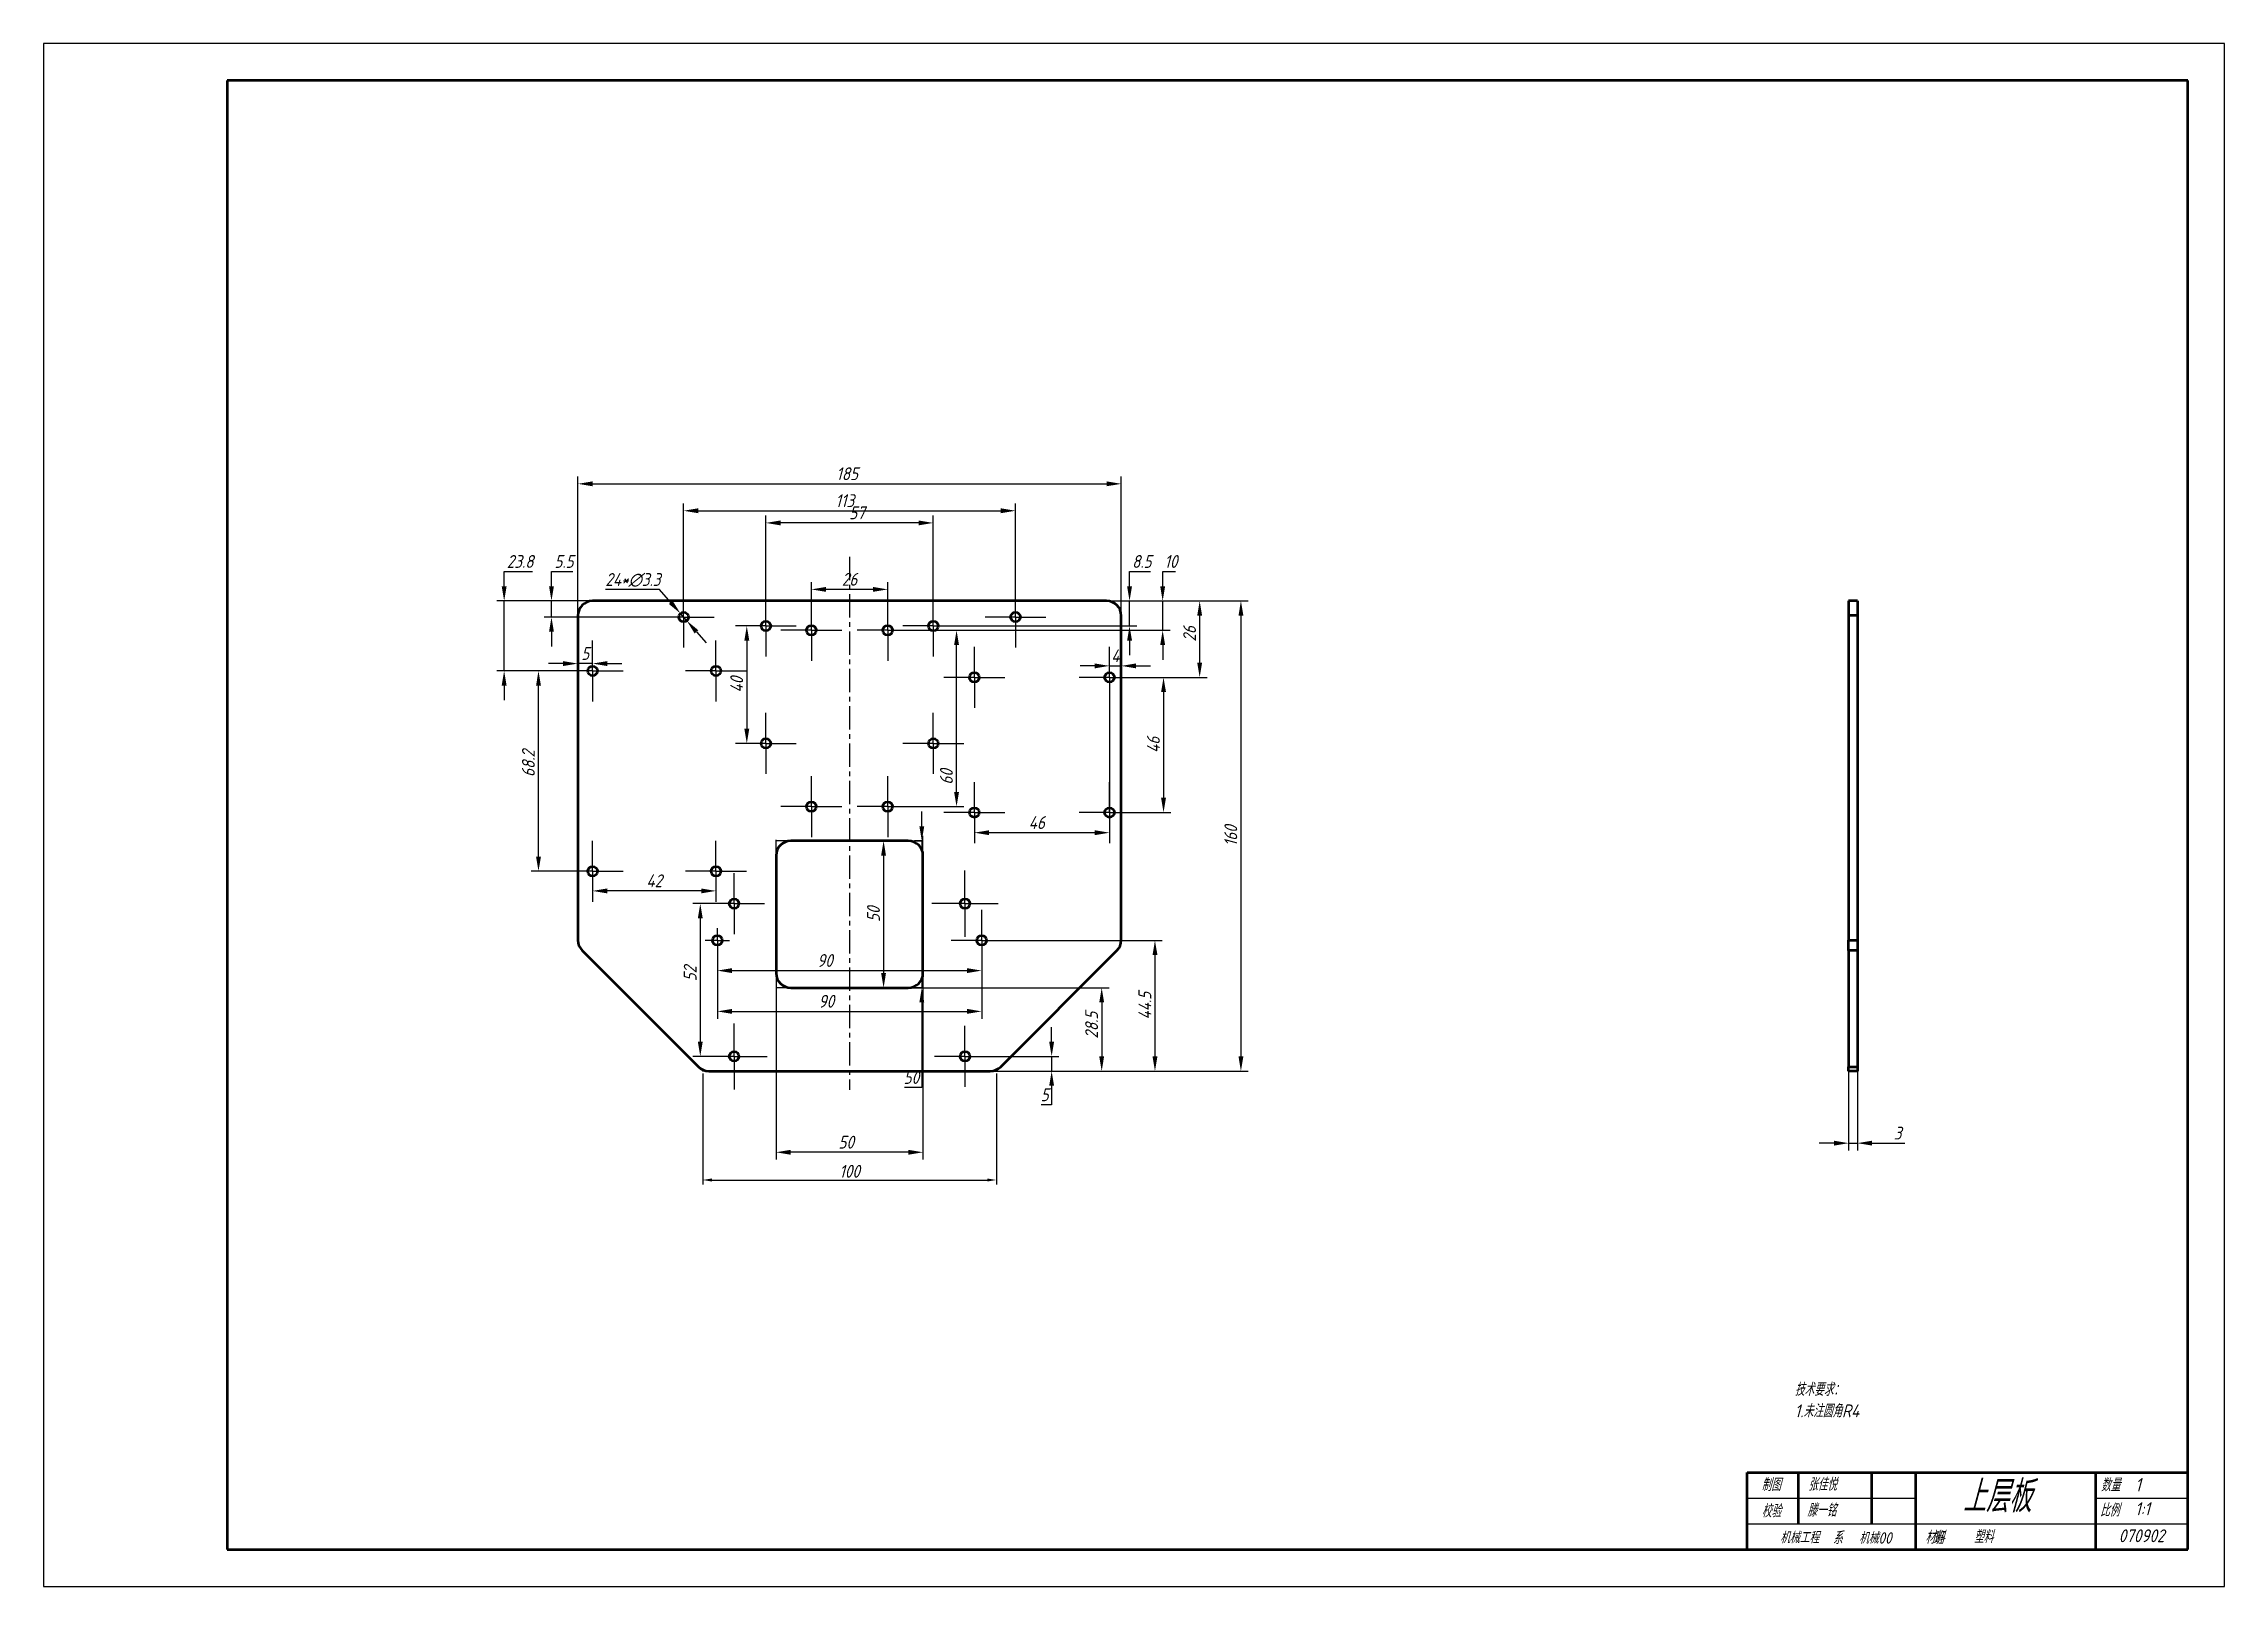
# Model space of a CAD drawing. Header units: millimetres. Extents: x 1 to 595, y 0 to 420.
import ezdxf
from ezdxf.enums import TextEntityAlignment as Align

# ---------------------------------------------------------------- set-up
doc = ezdxf.new("R2010")
doc.units = ezdxf.units.MM
doc.linetypes.add('CENTER', pattern=[10.16, 6.35, -1.27, 1.27, -1.27])
doc.layers.add('图框', color=7, linetype='Continuous')
doc.layers.add('细实线层', color=7, linetype='Continuous')
for name, color, linetype, lineweight in [('尺寸标注', 7, 'Continuous', 25), ('文字标注', 7, 'Continuous', 25), ('点画线', 1, 'CENTER', 25), ('粗实线', 7, 'Continuous', 50), ('粗实线层', 7, 'Continuous', 50), ('细实线', 3, 'Continuous', 25)]:
    doc.layers.add(name, color=color, linetype=linetype, lineweight=lineweight)
doc.styles.get("Standard").update_dxf_attribs({"font": 'arial.ttf'})
doc.styles.add('国标汉字3.5', font='gbeitc.shx', dxfattribs={"height": 3.5, "bigfont": 'gbcbig.shx'})
doc.dimstyles.new('ISO-25', dxfattribs={"dimtxt": 2.5, "dimasz": 2.5, "dimexe": 1.25, "dimexo": 0.625, "dimtad": 1, "dimlfac": 0.25, "dimtxsty": 'Standard', "dimcen": 2.5, "dimadec": 0, "dimazin": 0, "dimtfac": 1, "dimtmove": 0, "dimatfit": 3, "dimfxl": 1, "dimarcsym": 0})
doc.dimstyles.new('国标尺寸', dxfattribs={"dimscale": 0, "dimtxt": 3.5, "dimasz": 4, "dimexe": 2, "dimexo": 0, "dimgap": 1, "dimtad": 1, "dimtoh": 1, "dimlfac": 1.25, "dimdsep": 46, "dimtxsty": '国标汉字3.5', "dimcen": 3.5, "dimaunit": 1, "dimadec": 0, "dimazin": 1, "dimtfac": 1, "dimtmove": 0, "dimatfit": 1, "dimfxl": 1, "dimarcsym": 2})

msp = doc.modelspace()

# ---------------------------------------------------------------- texts
at = {"layer": '尺寸标注', "insert": (477.7475, 55.5095), "char_height": 3.5, "attachment_point": 1, "style": '国标汉字3.5'}
msp.add_mtext_dynamic_manual_height_columns('技术要求：\\P1.未注圆角R4', width=59.381468, gutter_width=17.5, heights=[0], dxfattribs=at)
at = {"layer": '尺寸标注', "insert": (526.5558, 15.4346), "char_height": 3.5, "attachment_point": 1, "style": '国标汉字3.5'}
msp.add_mtext('塑料', dxfattribs=at)
at = {"layer": '尺寸标注', "insert": (565.99, 15.6661), "char_height": 3.5, "width": 10.755183, "attachment_point": 1, "style": '国标汉字3.5'}
msp.add_mtext('070902', dxfattribs=at)
at = {"layer": '文字标注', "style": '国标汉字3.5'}
msp.add_text('制图', height=3.5, dxfattribs=at).set_placement((471.297, 26.0726), align=Align.CENTER)
for s, p in [('数量', (561.1232, 25.9942)), ('比例', (560.8762, 19.1471)), ('系             班', (488.132, 11.6001)), ('材料', (513.2885, 11.7557))]:
    msp.add_text(s, height=3.5, dxfattribs=at).set_placement(p)
msp.add_text('校验', height=3.5, dxfattribs=at).set_placement((471.3653, 20.8785), align=Align.MIDDLE)
at = {"layer": '文字标注', "attachment_point": 1, "style": '国标汉字3.5'}
for s, width, gutter_width, insert, char_height in [('张佳悦', 25.163898, 34.5315, (481.4029, 29.6464), 3.45315), ('上层板', 102.620159, 86.3697, (523.4834, 28.9637), 8.63697), ('1', 26.228607, 36.8756, (570.4494, 29.6321), 3.6876), ('1:1', 24.823868, 35.7122, (570.4494, 23.0602), 3.57122), ('机械工程', 45.830709, 31.1553, (473.7733, 15.0056), 3.11553), ('机械00', 34.259985, 30.9395, (495.2601, 14.8643), 3.09395)]:
    msp.add_mtext_dynamic_manual_height_columns(s, width=width, gutter_width=gutter_width, heights=[0], dxfattribs=dict(at, insert=insert, char_height=char_height))
at = {"layer": '文字标注', "insert": (481.1479, 22.6341), "char_height": 3.5, "attachment_point": 1, "style": '国标汉字3.5'}
msp.add_mtext('滕一铭', dxfattribs=at)

# ---------------------------------------------------------------- blocks, each defined once
blk = doc.blocks.new('*D163')
at = {"layer": 'Defpoints', "color": 0, "transparency": 16777216}
for p in [(139.11, 268.42), (150.3, 268.42), (175.1, 264.02)]:
    blk.add_point(p, dxfattribs=at)
at = {"layer": '尺寸标注', "color": 0, "lineweight": -2, "transparency": 16777216}
for p, q in [((139.11, 272.42), (139.11, 276.42)), ((139.11, 276.42), (144.92, 276.42)), ((150.3, 268.42), (137.11, 268.42)), ((139.11, 264.02), (139.11, 268.42)), ((175.1, 264.02), (137.11, 264.02)), ((139.11, 260.02), (139.11, 256.02))]:
    blk.add_line(p, q, dxfattribs=at)
at = {"layer": '尺寸标注', "color": 0, "transparency": 16777216}
for points in [[(138.44, 272.42), (139.77, 272.42), (139.11, 268.42)], [(138.44, 260.02), (139.77, 260.02), (139.11, 264.02)]]:
    blk.add_solid(points, dxfattribs=at)
at = {"layer": '尺寸标注', "color": 0, "lineweight": 25, "transparency": 16777216, "insert": (142.51, 280.92), "char_height": 3.5, "attachment_point": 2, "style": '国标汉字3.5'}
blk.add_mtext('5.5', dxfattribs=at)
blk = doc.blocks.new('*D164')
at = {"layer": 'Defpoints', "color": 0, "transparency": 16777216}
for p in [(126.22, 268.42), (150.3, 268.42), (150.3, 249.38)]:
    blk.add_point(p, dxfattribs=at)
at = {"layer": '尺寸标注', "color": 0, "lineweight": -2, "transparency": 16777216}
for p, q in [((126.22, 272.42), (126.22, 276.42)), ((126.22, 276.42), (133.93, 276.42)), ((150.3, 268.42), (124.22, 268.42)), ((126.22, 249.38), (126.22, 268.42)), ((150.3, 249.38), (124.22, 249.38)), ((126.22, 245.38), (126.22, 241.38))]:
    blk.add_line(p, q, dxfattribs=at)
at = {"layer": '尺寸标注', "color": 0, "transparency": 16777216}
for points in [[(125.55, 272.42), (126.89, 272.42), (126.22, 268.42)], [(125.55, 245.38), (126.89, 245.38), (126.22, 249.38)]]:
    blk.add_solid(points, dxfattribs=at)
at = {"layer": '尺寸标注', "color": 0, "lineweight": 25, "transparency": 16777216, "insert": (130.57, 280.92), "char_height": 3.5, "attachment_point": 2, "style": '国标汉字3.5'}
blk.add_mtext('23.8', dxfattribs=at)
blk = doc.blocks.new('*D165')
at = {"layer": 'Defpoints', "color": 0, "transparency": 16777216}
for p in [(135.57, 249.38), (150.3, 249.38), (150.3, 194.82)]:
    blk.add_point(p, dxfattribs=at)
at = {"layer": '尺寸标注', "color": 0, "lineweight": -2, "transparency": 16777216}
for p, q in [((150.3, 249.38), (133.57, 249.38)), ((135.57, 198.82), (135.57, 245.38)), ((150.3, 194.82), (133.57, 194.82))]:
    blk.add_line(p, q, dxfattribs=at)
at = {"layer": '尺寸标注', "color": 0, "transparency": 16777216}
for points in [[(134.91, 245.38), (136.24, 245.38), (135.57, 249.38)], [(134.91, 198.82), (136.24, 198.82), (135.57, 194.82)]]:
    blk.add_solid(points, dxfattribs=at)
at = {"layer": '尺寸标注', "color": 0, "lineweight": 25, "transparency": 16777216, "insert": (131.07, 224.15), "char_height": 3.5, "attachment_point": 2, "rotation": 90, "style": '国标汉字3.5'}
blk.add_mtext('68.2', dxfattribs=at)
blk = doc.blocks.new('*D166')
at = {"layer": 'Defpoints', "color": 0, "transparency": 16777216}
for p in [(150.3, 194.82), (183.9, 194.82), (150.3, 189.48)]:
    blk.add_point(p, dxfattribs=at)
at = {"layer": '尺寸标注', "color": 0, "lineweight": -2, "transparency": 16777216}
for p, q in [((150.3, 194.82), (150.3, 187.48)), ((183.9, 194.82), (183.9, 187.48)), ((179.9, 189.48), (154.3, 189.48))]:
    blk.add_line(p, q, dxfattribs=at)
at = {"layer": '尺寸标注', "color": 0, "transparency": 16777216}
for points in [[(154.3, 190.14), (154.3, 188.81), (150.3, 189.48)], [(179.9, 190.14), (179.9, 188.81), (183.9, 189.48)]]:
    blk.add_solid(points, dxfattribs=at)
at = {"layer": '尺寸标注', "color": 0, "lineweight": 25, "transparency": 16777216, "insert": (167.1, 193.98), "char_height": 3.5, "attachment_point": 2, "style": '国标汉字3.5'}
blk.add_mtext('42', dxfattribs=at)
blk = doc.blocks.new('*D167')
at = {"layer": 'Defpoints', "color": 0, "transparency": 16777216}
for p in [(290.3, 268.42), (296.57, 268.42), (243.1, 261.62)]:
    blk.add_point(p, dxfattribs=at)
at = {"layer": '尺寸标注', "color": 0, "lineweight": -2, "transparency": 16777216}
for p, q in [((296.57, 272.42), (296.57, 276.42)), ((296.57, 276.42), (302.24, 276.42)), ((290.3, 268.42), (298.57, 268.42)), ((296.57, 261.62), (296.57, 268.42)), ((243.1, 261.62), (298.57, 261.62)), ((296.57, 257.62), (296.57, 253.62))]:
    blk.add_line(p, q, dxfattribs=at)
at = {"layer": '尺寸标注', "color": 0, "transparency": 16777216}
for points in [[(295.9, 272.42), (297.24, 272.42), (296.57, 268.42)], [(295.9, 257.62), (297.24, 257.62), (296.57, 261.62)]]:
    blk.add_solid(points, dxfattribs=at)
at = {"layer": '尺寸标注', "color": 0, "lineweight": 25, "transparency": 16777216, "insert": (299.9, 280.92), "char_height": 3.5, "attachment_point": 2, "style": '国标汉字3.5'}
blk.add_mtext('8.5', dxfattribs=at)
blk = doc.blocks.new('*D168')
at = {"layer": 'Defpoints', "color": 0, "transparency": 16777216}
for p in [(265.5, 292.97), (175.1, 264.02), (265.5, 264.02)]:
    blk.add_point(p, dxfattribs=at)
at = {"layer": '尺寸标注', "color": 0, "lineweight": -2, "transparency": 16777216}
for p, q in [((175.1, 264.02), (175.1, 294.97)), ((179.1, 292.97), (261.5, 292.97)), ((265.5, 264.02), (265.5, 294.97))]:
    blk.add_line(p, q, dxfattribs=at)
at = {"layer": '尺寸标注', "color": 0, "transparency": 16777216}
for points in [[(179.1, 293.64), (179.1, 292.3), (175.1, 292.97)], [(261.5, 293.64), (261.5, 292.3), (265.5, 292.97)]]:
    blk.add_solid(points, dxfattribs=at)
at = {"layer": '尺寸标注', "color": 0, "lineweight": 25, "transparency": 16777216, "insert": (219, 297.47), "char_height": 3.5, "attachment_point": 2, "style": '国标汉字3.5'}
blk.add_mtext('113', dxfattribs=at)
blk = doc.blocks.new('*D169')
at = {"layer": 'Defpoints', "color": 0, "transparency": 16777216}
for p in [(197.5, 289.66), (197.5, 261.62), (243.1, 261.62)]:
    blk.add_point(p, dxfattribs=at)
at = {"layer": '尺寸标注', "color": 0, "lineweight": -2, "transparency": 16777216}
for p, q in [((197.5, 261.62), (197.5, 291.66)), ((243.1, 261.62), (243.1, 291.66)), ((239.1, 289.66), (201.5, 289.66))]:
    blk.add_line(p, q, dxfattribs=at)
at = {"layer": '尺寸标注', "color": 0, "transparency": 16777216}
for points in [[(201.5, 290.33), (201.5, 289), (197.5, 289.66)], [(239.1, 290.33), (239.1, 289), (243.1, 289.66)]]:
    blk.add_solid(points, dxfattribs=at)
at = {"layer": '尺寸标注', "color": 0, "lineweight": 25, "transparency": 16777216, "insert": (222.32, 294.16), "char_height": 3.5, "attachment_point": 2, "style": '国标汉字3.5'}
blk.add_mtext('57', dxfattribs=at)
blk = doc.blocks.new('*D170')
at = {"layer": 'Defpoints', "color": 0, "transparency": 16777216}
for p in [(209.9, 271.57), (209.9, 260.42), (230.7, 260.42)]:
    blk.add_point(p, dxfattribs=at)
at = {"layer": '尺寸标注', "color": 0, "lineweight": -2, "transparency": 16777216}
for p, q in [((209.9, 260.42), (209.9, 273.57)), ((230.7, 260.42), (230.7, 273.57)), ((226.7, 271.57), (213.9, 271.57))]:
    blk.add_line(p, q, dxfattribs=at)
at = {"layer": '尺寸标注', "color": 0, "transparency": 16777216}
for points in [[(213.9, 272.23), (213.9, 270.9), (209.9, 271.57)], [(226.7, 272.23), (226.7, 270.9), (230.7, 271.57)]]:
    blk.add_solid(points, dxfattribs=at)
at = {"layer": '尺寸标注', "color": 0, "lineweight": 25, "transparency": 16777216, "insert": (220.3, 276.07), "char_height": 3.5, "attachment_point": 2, "style": '国标汉字3.5'}
blk.add_mtext('26', dxfattribs=at)
blk = doc.blocks.new('*D171')
at = {"layer": 'Defpoints', "color": 0, "transparency": 16777216}
for p in [(290.3, 268.42), (305.59, 268.42), (230.7, 260.42)]:
    blk.add_point(p, dxfattribs=at)
at = {"layer": '尺寸标注', "color": 0, "lineweight": -2, "transparency": 16777216}
for p, q in [((305.59, 272.42), (305.59, 276.42)), ((305.59, 276.42), (309.07, 276.42)), ((290.3, 268.42), (307.59, 268.42)), ((305.59, 260.42), (305.59, 268.42)), ((230.7, 260.42), (307.59, 260.42)), ((305.59, 256.42), (305.59, 252.42))]:
    blk.add_line(p, q, dxfattribs=at)
at = {"layer": '尺寸标注', "color": 0, "transparency": 16777216}
for points in [[(304.92, 272.42), (306.25, 272.42), (305.59, 268.42)], [(304.92, 256.42), (306.25, 256.42), (305.59, 260.42)]]:
    blk.add_solid(points, dxfattribs=at)
at = {"layer": '尺寸标注', "color": 0, "lineweight": 25, "transparency": 16777216, "insert": (307.83, 280.92), "char_height": 3.5, "attachment_point": 2, "style": '国标汉字3.5'}
blk.add_mtext('10', dxfattribs=at)
blk = doc.blocks.new('*D172')
at = {"layer": 'Defpoints', "color": 0, "transparency": 16777216}
for p in [(197.5, 261.62), (192.31, 229.62), (197.5, 229.62)]:
    blk.add_point(p, dxfattribs=at)
at = {"layer": '尺寸标注', "color": 0, "lineweight": -2, "transparency": 16777216}
for p, q in [((197.5, 261.62), (190.31, 261.62)), ((192.31, 257.62), (192.31, 233.62)), ((197.5, 229.62), (190.31, 229.62))]:
    blk.add_line(p, q, dxfattribs=at)
at = {"layer": '尺寸标注', "color": 0, "transparency": 16777216}
for points in [[(191.64, 257.62), (192.98, 257.62), (192.31, 261.62)], [(191.64, 233.62), (192.98, 233.62), (192.31, 229.62)]]:
    blk.add_solid(points, dxfattribs=at)
at = {"layer": '尺寸标注', "color": 0, "lineweight": 25, "transparency": 16777216, "insert": (187.81, 245.62), "char_height": 3.5, "attachment_point": 2, "rotation": 90, "style": '国标汉字3.5'}
blk.add_mtext('40', dxfattribs=at)
blk = doc.blocks.new('*D173')
at = {"layer": 'Defpoints', "color": 0, "transparency": 16777216}
for p in [(230.7, 260.42), (249.44, 260.42), (230.7, 212.42)]:
    blk.add_point(p, dxfattribs=at)
at = {"layer": '尺寸标注', "color": 0, "lineweight": -2, "transparency": 16777216}
for p, q in [((230.7, 260.42), (251.44, 260.42)), ((249.44, 216.42), (249.44, 256.42)), ((230.7, 212.42), (251.44, 212.42))]:
    blk.add_line(p, q, dxfattribs=at)
at = {"layer": '尺寸标注', "color": 0, "transparency": 16777216}
for points in [[(248.78, 256.42), (250.11, 256.42), (249.44, 260.42)], [(248.78, 216.42), (250.11, 216.42), (249.44, 212.42)]]:
    blk.add_solid(points, dxfattribs=at)
at = {"layer": '尺寸标注', "color": 0, "lineweight": 25, "transparency": 16777216, "insert": (244.94, 220.49), "char_height": 3.5, "attachment_point": 2, "rotation": 90, "style": '国标汉字3.5'}
blk.add_mtext('60', dxfattribs=at)
blk = doc.blocks.new('*D174')
at = {"layer": 'Defpoints', "color": 0, "transparency": 16777216}
for p in [(290.3, 268.42), (315.67, 268.42), (291.1, 247.62)]:
    blk.add_point(p, dxfattribs=at)
at = {"layer": '尺寸标注', "color": 0, "lineweight": -2, "transparency": 16777216}
for p, q in [((290.3, 268.42), (317.67, 268.42)), ((315.67, 251.62), (315.67, 264.42)), ((291.1, 247.62), (317.67, 247.62))]:
    blk.add_line(p, q, dxfattribs=at)
at = {"layer": '尺寸标注', "color": 0, "transparency": 16777216}
for points in [[(315, 264.42), (316.33, 264.42), (315.67, 268.42)], [(315, 251.62), (316.33, 251.62), (315.67, 247.62)]]:
    blk.add_solid(points, dxfattribs=at)
at = {"layer": '尺寸标注', "color": 0, "lineweight": 25, "transparency": 16777216, "insert": (311.17, 259.44), "char_height": 3.5, "attachment_point": 2, "rotation": 90, "style": '国标汉字3.5'}
blk.add_mtext('26', dxfattribs=at)
blk = doc.blocks.new('*D175')
at = {"layer": 'Defpoints', "color": 0, "transparency": 16777216}
for p in [(254.3, 210.82), (291.1, 210.82), (254.3, 205.33)]:
    blk.add_point(p, dxfattribs=at)
at = {"layer": '尺寸标注', "color": 0, "lineweight": -2, "transparency": 16777216}
for p, q in [((254.3, 210.82), (254.3, 203.33)), ((291.1, 210.82), (291.1, 203.33)), ((287.1, 205.33), (258.3, 205.33))]:
    blk.add_line(p, q, dxfattribs=at)
at = {"layer": '尺寸标注', "color": 0, "transparency": 16777216}
for points in [[(258.3, 205.99), (258.3, 204.66), (254.3, 205.33)], [(287.1, 205.99), (287.1, 204.66), (291.1, 205.33)]]:
    blk.add_solid(points, dxfattribs=at)
at = {"layer": '尺寸标注', "color": 0, "lineweight": 25, "transparency": 16777216, "insert": (271.29, 209.83), "char_height": 3.5, "attachment_point": 2, "style": '国标汉字3.5'}
blk.add_mtext('46', dxfattribs=at)
blk = doc.blocks.new('*D176')
at = {"layer": 'Defpoints', "color": 0, "transparency": 16777216}
for p in [(291.1, 247.62), (291.1, 210.82), (305.82, 210.82)]:
    blk.add_point(p, dxfattribs=at)
at = {"layer": '尺寸标注', "color": 0, "lineweight": -2, "transparency": 16777216}
for p, q in [((291.1, 247.62), (307.82, 247.62)), ((305.82, 243.62), (305.82, 214.82)), ((291.1, 210.82), (307.82, 210.82))]:
    blk.add_line(p, q, dxfattribs=at)
at = {"layer": '尺寸标注', "color": 0, "transparency": 16777216}
for points in [[(305.16, 243.62), (306.49, 243.62), (305.82, 247.62)], [(305.16, 214.82), (306.49, 214.82), (305.82, 210.82)]]:
    blk.add_solid(points, dxfattribs=at)
at = {"layer": '尺寸标注', "color": 0, "lineweight": 25, "transparency": 16777216, "insert": (301.32, 229.22), "char_height": 3.5, "attachment_point": 2, "rotation": 90, "style": '国标汉字3.5'}
blk.add_mtext('46', dxfattribs=at)
blk = doc.blocks.new('*D177')
at = {"layer": 'Defpoints', "color": 0, "transparency": 16777216}
for p in [(200.3, 163.1), (240.3, 163.1), (200.3, 118.32)]:
    blk.add_point(p, dxfattribs=at)
at = {"layer": '尺寸标注', "color": 0, "lineweight": -2, "transparency": 16777216}
for p, q in [((200.3, 163.1), (200.3, 116.32)), ((240.3, 163.1), (240.3, 116.32)), ((236.3, 118.32), (204.3, 118.32))]:
    blk.add_line(p, q, dxfattribs=at)
at = {"layer": '尺寸标注', "color": 0, "transparency": 16777216}
for points in [[(204.3, 118.99), (204.3, 117.65), (200.3, 118.32)], [(236.3, 118.99), (236.3, 117.65), (240.3, 118.32)]]:
    blk.add_solid(points, dxfattribs=at)
at = {"layer": '尺寸标注', "color": 0, "lineweight": 25, "transparency": 16777216, "insert": (219.37, 122.82), "char_height": 3.5, "attachment_point": 2, "style": '国标汉字3.5'}
blk.add_mtext('50', dxfattribs=at)
blk = doc.blocks.new('*D178')
at = {"layer": 'Defpoints', "color": 0, "transparency": 16777216}
for p in [(240.3, 203.1), (239.98, 163.1), (240.3, 163.1)]:
    blk.add_point(p, dxfattribs=at)
at = {"layer": '尺寸标注', "color": 0, "lineweight": -2, "transparency": 16777216}
for p, q in [((239.98, 207.1), (239.98, 211.1)), ((240.3, 203.1), (237.98, 203.1)), ((239.98, 203.1), (239.98, 163.1)), ((240.3, 163.1), (237.98, 163.1)), ((239.98, 159.1), (239.98, 135.93)), ((239.98, 135.93), (235.26, 135.93))]:
    blk.add_line(p, q, dxfattribs=at)
at = {"layer": '尺寸标注', "color": 0, "transparency": 16777216}
for points in [[(239.31, 207.1), (240.65, 207.1), (239.98, 203.1)], [(239.31, 159.1), (240.65, 159.1), (239.98, 163.1)]]:
    blk.add_solid(points, dxfattribs=at)
at = {"layer": '尺寸标注', "color": 0, "lineweight": 25, "transparency": 16777216, "insert": (237.12, 140.43), "char_height": 3.5, "attachment_point": 2, "style": '国标汉字3.5'}
blk.add_mtext('50', dxfattribs=at)
blk = doc.blocks.new('*D179')
at = {"layer": 'Defpoints', "color": 0, "transparency": 16777216}
for p in [(188.86, 186.02), (179.64, 144.42), (188.86, 144.42)]:
    blk.add_point(p, dxfattribs=at)
at = {"layer": '尺寸标注', "color": 0, "lineweight": -2, "transparency": 16777216}
for p, q in [((188.86, 186.02), (177.64, 186.02)), ((179.64, 182.02), (179.64, 148.42)), ((188.86, 144.42), (177.64, 144.42))]:
    blk.add_line(p, q, dxfattribs=at)
at = {"layer": '尺寸标注', "color": 0, "transparency": 16777216}
for points in [[(178.98, 182.02), (180.31, 182.02), (179.64, 186.02)], [(178.98, 148.42), (180.31, 148.42), (179.64, 144.42)]]:
    blk.add_solid(points, dxfattribs=at)
at = {"layer": '尺寸标注', "color": 0, "lineweight": 25, "transparency": 16777216, "insert": (175.14, 166.95), "char_height": 3.5, "attachment_point": 2, "rotation": 90, "style": '国标汉字3.5'}
blk.add_mtext('52', dxfattribs=at)
blk = doc.blocks.new('*D180')
at = {"layer": 'Defpoints', "color": 0, "transparency": 16777216}
for p in [(251.74, 144.42), (258.65, 140.42), (275.35, 140.42)]:
    blk.add_point(p, dxfattribs=at)
at = {"layer": '尺寸标注', "color": 0, "lineweight": -2, "transparency": 16777216}
for p, q in [((275.35, 148.42), (275.35, 152.42)), ((251.74, 144.42), (277.35, 144.42)), ((275.35, 144.42), (275.35, 140.42)), ((258.65, 140.42), (277.35, 140.42)), ((275.35, 131.23), (272.52, 131.23)), ((275.35, 136.42), (275.35, 131.23))]:
    blk.add_line(p, q, dxfattribs=at)
at = {"layer": '尺寸标注', "color": 0, "transparency": 16777216}
for points in [[(274.68, 148.42), (276.01, 148.42), (275.35, 144.42)], [(274.68, 136.42), (276.01, 136.42), (275.35, 140.42)]]:
    blk.add_solid(points, dxfattribs=at)
at = {"layer": '尺寸标注', "color": 0, "lineweight": 25, "transparency": 16777216, "insert": (273.44, 135.73), "char_height": 3.5, "attachment_point": 2, "style": '国标汉字3.5'}
blk.add_mtext('5', dxfattribs=at)
blk = doc.blocks.new('*D181')
at = {"layer": 'Defpoints', "color": 0, "transparency": 16777216}
for p in [(184.3, 176.02), (256.3, 176.02), (256.3, 167.78)]:
    blk.add_point(p, dxfattribs=at)
at = {"layer": '尺寸标注', "color": 0, "lineweight": -2, "transparency": 16777216}
for p, q in [((184.3, 176.02), (184.3, 165.78)), ((256.3, 176.02), (256.3, 165.78)), ((188.3, 167.78), (252.3, 167.78))]:
    blk.add_line(p, q, dxfattribs=at)
at = {"layer": '尺寸标注', "color": 0, "transparency": 16777216}
for points in [[(188.3, 168.45), (188.3, 167.11), (184.3, 167.78)], [(252.3, 168.45), (252.3, 167.11), (256.3, 167.78)]]:
    blk.add_solid(points, dxfattribs=at)
at = {"layer": '尺寸标注', "color": 0, "lineweight": 25, "transparency": 16777216, "insert": (213.58, 172.28), "char_height": 3.5, "attachment_point": 2, "style": '国标汉字3.5'}
blk.add_mtext('90', dxfattribs=at)
blk = doc.blocks.new('*D182')
at = {"layer": 'Defpoints', "color": 0, "transparency": 16777216}
for p in [(256.3, 176.02), (220.3, 140.42), (303.49, 140.42)]:
    blk.add_point(p, dxfattribs=at)
at = {"layer": '尺寸标注', "color": 0, "lineweight": -2, "transparency": 16777216}
for p, q in [((256.3, 176.02), (305.49, 176.02)), ((303.49, 172.02), (303.49, 144.42)), ((220.3, 140.42), (305.49, 140.42))]:
    blk.add_line(p, q, dxfattribs=at)
at = {"layer": '尺寸标注', "color": 0, "transparency": 16777216}
for points in [[(302.83, 172.02), (304.16, 172.02), (303.49, 176.02)], [(302.83, 144.42), (304.16, 144.42), (303.49, 140.42)]]:
    blk.add_solid(points, dxfattribs=at)
at = {"layer": '尺寸标注', "color": 0, "lineweight": 25, "transparency": 16777216, "insert": (298.99, 158.22), "char_height": 3.5, "attachment_point": 2, "rotation": 90, "style": '国标汉字3.5'}
blk.add_mtext('44.5', dxfattribs=at)
blk = doc.blocks.new('*D183')
at = {"layer": 'Defpoints', "color": 0, "transparency": 16777216}
for p in [(290.3, 268.42), (258.65, 140.42), (326.9, 140.42)]:
    blk.add_point(p, dxfattribs=at)
at = {"layer": '尺寸标注', "color": 0, "lineweight": -2, "transparency": 16777216}
for p, q in [((290.3, 268.42), (328.9, 268.42)), ((326.9, 264.42), (326.9, 144.42)), ((258.65, 140.42), (328.9, 140.42))]:
    blk.add_line(p, q, dxfattribs=at)
at = {"layer": '尺寸标注', "color": 0, "transparency": 16777216}
for points in [[(326.24, 264.42), (327.57, 264.42), (326.9, 268.42)], [(326.24, 144.42), (327.57, 144.42), (326.9, 140.42)]]:
    blk.add_solid(points, dxfattribs=at)
at = {"layer": '尺寸标注', "color": 0, "lineweight": 25, "transparency": 16777216, "insert": (322.4, 204.46), "char_height": 3.5, "attachment_point": 2, "rotation": 90, "style": '国标汉字3.5'}
blk.add_mtext('160', dxfattribs=at)
blk = doc.blocks.new('*D184')
at = {"layer": 'Defpoints', "color": 0, "transparency": 16777216}
for p in [(294.3, 300.3), (146.3, 264.42), (294.3, 264.42)]:
    blk.add_point(p, dxfattribs=at)
at = {"layer": '尺寸标注', "color": 0, "lineweight": -2, "transparency": 16777216}
for p, q in [((146.3, 264.42), (146.3, 302.3)), ((150.3, 300.3), (290.3, 300.3)), ((294.3, 264.42), (294.3, 302.3))]:
    blk.add_line(p, q, dxfattribs=at)
at = {"layer": '尺寸标注', "color": 0, "transparency": 16777216}
for points in [[(150.3, 300.97), (150.3, 299.64), (146.3, 300.3)], [(290.3, 300.97), (290.3, 299.64), (294.3, 300.3)]]:
    blk.add_solid(points, dxfattribs=at)
at = {"layer": '尺寸标注', "color": 0, "lineweight": 25, "transparency": 16777216, "insert": (219.64, 304.8), "char_height": 3.5, "attachment_point": 2, "style": '国标汉字3.5'}
blk.add_mtext('185', dxfattribs=at)
blk = doc.blocks.new('*D185')
at = {"layer": 'Defpoints', "color": 0, "transparency": 16777216}
for p in [(236.3, 163.1), (258.65, 140.42), (288.98, 140.42)]:
    blk.add_point(p, dxfattribs=at)
at = {"layer": '尺寸标注', "color": 0, "lineweight": -2, "transparency": 16777216}
for p, q in [((236.3, 163.1), (290.98, 163.1)), ((288.98, 159.1), (288.98, 144.42)), ((258.65, 140.42), (290.98, 140.42))]:
    blk.add_line(p, q, dxfattribs=at)
at = {"layer": '尺寸标注', "color": 0, "transparency": 16777216}
for points in [[(288.31, 159.1), (289.64, 159.1), (288.98, 163.1)], [(288.31, 144.42), (289.64, 144.42), (288.98, 140.42)]]:
    blk.add_solid(points, dxfattribs=at)
at = {"layer": '尺寸标注', "color": 0, "lineweight": 25, "transparency": 16777216, "insert": (284.48, 152.91), "char_height": 3.5, "width": 8.6042, "attachment_point": 2, "rotation": 90, "style": '国标汉字3.5'}
blk.add_mtext('28.5', dxfattribs=at)
blk = doc.blocks.new('*D186')
at = {"layer": 'Defpoints', "color": 0, "transparency": 16777216}
for p in [(174.24, 265.01), (175.97, 263.02)]:
    blk.add_point(p, dxfattribs=at)
at = {"layer": '尺寸标注', "color": 0, "lineweight": -2, "transparency": 16777216}
for p, q in [((168.57, 271.5), (153.79, 271.5)), ((171.6, 268.03), (168.57, 271.5)), ((175.97, 263.02), (174.24, 265.01)), ((178.6, 260.01), (181.23, 257))]:
    blk.add_line(p, q, dxfattribs=at)
at = {"layer": '尺寸标注', "color": 0, "transparency": 16777216}
for points in [[(172.11, 268.46), (171.1, 267.59), (174.24, 265.01)], [(179.1, 260.45), (178.1, 259.57), (175.97, 263.02)]]:
    blk.add_solid(points, dxfattribs=at)
at = {"layer": '尺寸标注', "color": 0, "lineweight": 25, "transparency": 16777216, "insert": (153.79, 276), "char_height": 3.5, "attachment_point": 1, "style": '国标汉字3.5'}
blk.add_mtext('24*∅3.3', dxfattribs=at)
blk = doc.blocks.new('SW_CENTERMARKSYMBOL_0')
at = {"layer": '图框', "color": 0}
for p, q in [((0, 1.25), (0, 2.075)), ((-1.25, 0), (-2.075, 0)), ((0, 0), (-1.25, 0)), ((0, 0), (0, 1.25)), ((0, 0), (0, -1.25)), ((0, 0), (1.25, 0)), ((1.25, 0), (2.075, 0)), ((0, -1.25), (0, -2.075))]:
    blk.add_line(p, q, dxfattribs=at)
blk = doc.blocks.new('SW_CENTERMARKSYMBOL_1')
at = {"layer": '图框', "color": 0}
for p, q in [((0, 1.25), (0, 2.075)), ((-1.25, 0), (-2.075, 0)), ((0, 0), (-1.25, 0)), ((0, 0), (0, 1.25)), ((0, 0), (0, -1.25)), ((0, 0), (1.25, 0)), ((1.25, 0), (2.075, 0)), ((0, -1.25), (0, -2.075))]:
    blk.add_line(p, q, dxfattribs=at)
blk = doc.blocks.new('SW_CENTERMARKSYMBOL_2')
at = {"layer": '图框', "color": 0}
for p, q in [((0, 1.25), (0, 2.075)), ((-1.25, 0), (-2.075, 0)), ((0, 0), (-1.25, 0)), ((0, 0), (0, 1.25)), ((0, 0), (0, -1.25)), ((0, 0), (1.25, 0)), ((1.25, 0), (2.075, 0)), ((0, -1.25), (0, -2.075))]:
    blk.add_line(p, q, dxfattribs=at)
blk = doc.blocks.new('SW_CENTERMARKSYMBOL_3')
at = {"layer": '图框', "color": 0}
for p, q in [((0, 1.25), (0, 2.075)), ((-1.25, 0), (-2.075, 0)), ((0, 0), (-1.25, 0)), ((0, 0), (0, 1.25)), ((0, 0), (0, -1.25)), ((0, 0), (1.25, 0)), ((1.25, 0), (2.075, 0)), ((0, -1.25), (0, -2.075))]:
    blk.add_line(p, q, dxfattribs=at)
blk = doc.blocks.new('SW_CENTERMARKSYMBOL_4')
at = {"layer": '图框', "color": 0}
for p, q in [((0, 1.25), (0, 2.075)), ((-1.25, 0), (-2.075, 0)), ((0, 0), (-1.25, 0)), ((0, 0), (0, 1.25)), ((0, 0), (0, -1.25)), ((0, 0), (1.25, 0)), ((1.25, 0), (2.075, 0)), ((0, -1.25), (0, -2.075))]:
    blk.add_line(p, q, dxfattribs=at)
blk = doc.blocks.new('SW_CENTERMARKSYMBOL_5')
at = {"layer": '图框', "color": 0}
for p, q in [((0, 1.25), (0, 2.075)), ((-1.25, 0), (-2.075, 0)), ((0, 0), (-1.25, 0)), ((0, 0), (0, 1.25)), ((0, 0), (0, -1.25)), ((0, 0), (1.25, 0)), ((1.25, 0), (2.075, 0)), ((0, -1.25), (0, -2.075))]:
    blk.add_line(p, q, dxfattribs=at)
blk = doc.blocks.new('SW_CENTERMARKSYMBOL_6')
at = {"layer": '图框', "color": 0}
for p, q in [((0, 1.25), (0, 2.075)), ((-1.25, 0), (-2.075, 0)), ((0, 0), (-1.25, 0)), ((0, 0), (0, 1.25)), ((0, 0), (0, -1.25)), ((0, 0), (1.25, 0)), ((1.25, 0), (2.075, 0)), ((0, -1.25), (0, -2.075))]:
    blk.add_line(p, q, dxfattribs=at)
blk = doc.blocks.new('SW_CENTERMARKSYMBOL_7')
at = {"layer": '图框', "color": 0}
for p, q in [((0, 1.25), (0, 2.075)), ((-1.25, 0), (-2.075, 0)), ((0, 0), (-1.25, 0)), ((0, 0), (0, 1.25)), ((0, 0), (0, -1.25)), ((0, 0), (1.25, 0)), ((1.25, 0), (2.075, 0)), ((0, -1.25), (0, -2.075))]:
    blk.add_line(p, q, dxfattribs=at)
blk = doc.blocks.new('SW_CENTERMARKSYMBOL_8')
at = {"layer": '图框', "color": 0}
for p, q in [((0, 1.25), (0, 2.075)), ((-1.25, 0), (-2.075, 0)), ((0, 0), (-1.25, 0)), ((0, 0), (0, 1.25)), ((0, 0), (0, -1.25)), ((0, 0), (1.25, 0)), ((1.25, 0), (2.075, 0)), ((0, -1.25), (0, -2.075))]:
    blk.add_line(p, q, dxfattribs=at)
blk = doc.blocks.new('SW_CENTERMARKSYMBOL_9')
at = {"layer": '图框', "color": 0}
for p, q in [((0, 1.25), (0, 2.075)), ((-1.25, 0), (-2.075, 0)), ((0, 0), (-1.25, 0)), ((0, 0), (0, 1.25)), ((0, 0), (0, -1.25)), ((0, 0), (1.25, 0)), ((1.25, 0), (2.075, 0)), ((0, -1.25), (0, -2.075))]:
    blk.add_line(p, q, dxfattribs=at)
blk = doc.blocks.new('SW_CENTERMARKSYMBOL_10')
at = {"layer": '图框', "color": 0}
for p, q in [((0, 1.25), (0, 2.075)), ((-1.25, 0), (-2.075, 0)), ((0, 0), (-1.25, 0)), ((0, 0), (0, 1.25)), ((0, 0), (0, -1.25)), ((0, 0), (1.25, 0)), ((1.25, 0), (2.075, 0)), ((0, -1.25), (0, -2.075))]:
    blk.add_line(p, q, dxfattribs=at)
blk = doc.blocks.new('SW_CENTERMARKSYMBOL_11')
at = {"layer": '图框', "color": 0}
for p, q in [((0, 1.25), (0, 2.075)), ((-1.25, 0), (-2.075, 0)), ((0, 0), (-1.25, 0)), ((0, 0), (0, 1.25)), ((0, 0), (0, -1.25)), ((0, 0), (1.25, 0)), ((1.25, 0), (2.075, 0)), ((0, -1.25), (0, -2.075))]:
    blk.add_line(p, q, dxfattribs=at)
blk = doc.blocks.new('SW_CENTERMARKSYMBOL_12')
at = {"layer": '图框', "color": 0}
for p, q in [((0, 1.25), (0, 2.075)), ((-1.25, 0), (-2.075, 0)), ((0, 0), (-1.25, 0)), ((0, 0), (0, 1.25)), ((0, 0), (0, -1.25)), ((0, 0), (1.25, 0)), ((1.25, 0), (2.075, 0)), ((0, -1.25), (0, -2.075))]:
    blk.add_line(p, q, dxfattribs=at)
blk = doc.blocks.new('SW_CENTERMARKSYMBOL_13')
at = {"layer": '图框', "color": 0}
for p, q in [((0, 1.25), (0, 2.075)), ((-1.25, 0), (-2.075, 0)), ((0, 0), (-1.25, 0)), ((0, 0), (0, 1.25)), ((0, 0), (0, -1.25)), ((0, 0), (1.25, 0)), ((1.25, 0), (2.075, 0)), ((0, -1.25), (0, -2.075))]:
    blk.add_line(p, q, dxfattribs=at)
blk = doc.blocks.new('SW_CENTERMARKSYMBOL_14')
at = {"layer": '图框', "color": 0}
for p, q in [((0, 1.25), (0, 2.25)), ((-1.25, 0), (-2.25, 0)), ((0, 0), (-1.25, 0)), ((0, 0), (0, 1.25)), ((0, 0), (0, -1.25)), ((0, 0), (1.25, 0)), ((1.25, 0), (2.25, 0)), ((0, -1.25), (0, -2.25))]:
    blk.add_line(p, q, dxfattribs=at)
blk = doc.blocks.new('SW_CENTERMARKSYMBOL_15')
at = {"layer": '图框', "color": 0}
for p, q in [((0, 1.25), (0, 2.25)), ((-1.25, 0), (-2.25, 0)), ((0, 0), (-1.25, 0)), ((0, 0), (0, 1.25)), ((0, 0), (0, -1.25)), ((0, 0), (1.25, 0)), ((1.25, 0), (2.25, 0)), ((0, -1.25), (0, -2.25))]:
    blk.add_line(p, q, dxfattribs=at)
blk = doc.blocks.new('SW_CENTERMARKSYMBOL_16')
at = {"layer": '图框', "color": 0}
for p, q in [((0, 1.25), (0, 2.075)), ((-1.25, 0), (-2.075, 0)), ((0, 0), (-1.25, 0)), ((0, 0), (0, 1.25)), ((0, 0), (0, -1.25)), ((0, 0), (1.25, 0)), ((1.25, 0), (2.075, 0)), ((0, -1.25), (0, -2.075))]:
    blk.add_line(p, q, dxfattribs=at)
blk = doc.blocks.new('SW_CENTERMARKSYMBOL_17')
at = {"layer": '图框', "color": 0}
for p, q in [((-0.5, 0), (-0.83, 0)), ((0, 0), (-0.5, 0)), ((0, 0.5), (0, 0.83)), ((0, 0), (0, 0.5)), ((0, 0), (0, -0.5)), ((0, 0), (0.5, 0)), ((0.5, 0), (0.83, 0)), ((0, -0.5), (0, -0.83))]:
    blk.add_line(p, q, dxfattribs=at)
blk = doc.blocks.new('SW_CENTERMARKSYMBOL_18')
at = {"layer": '图框', "color": 0}
for p, q in [((0, 1.25), (0, 2.075)), ((-1.25, 0), (-2.075, 0)), ((0, 0), (-1.25, 0)), ((0, 0), (0, 1.25)), ((0, 0), (0, -1.25)), ((0, 0), (1.25, 0)), ((1.25, 0), (2.075, 0)), ((0, -1.25), (0, -2.075))]:
    blk.add_line(p, q, dxfattribs=at)
blk = doc.blocks.new('SW_CENTERMARKSYMBOL_19')
at = {"layer": '图框', "color": 0}
for p, q in [((0, 1.25), (0, 2.075)), ((-1.25, 0), (-2.075, 0)), ((0, 0), (-1.25, 0)), ((0, 0), (0, 1.25)), ((0, 0), (0, -1.25)), ((0, 0), (1.25, 0)), ((1.25, 0), (2.075, 0)), ((0, -1.25), (0, -2.075))]:
    blk.add_line(p, q, dxfattribs=at)
blk = doc.blocks.new('SW_CENTERMARKSYMBOL_20')
at = {"layer": '图框', "color": 0}
for p, q in [((0, 1.25), (0, 2.075)), ((-1.25, 0), (-2.075, 0)), ((0, 0), (-1.25, 0)), ((0, 0), (0, 1.25)), ((0, 0), (0, -1.25)), ((0, 0), (1.25, 0)), ((1.25, 0), (2.075, 0)), ((0, -1.25), (0, -2.075))]:
    blk.add_line(p, q, dxfattribs=at)
blk = doc.blocks.new('SW_CENTERMARKSYMBOL_21')
at = {"layer": '图框', "color": 0}
for p, q in [((0, 1.25), (0, 2.075)), ((-1.25, 0), (-2.075, 0)), ((0, 0), (-1.25, 0)), ((0, 0), (0, 1.25)), ((0, 0), (0, -1.25)), ((0, 0), (1.25, 0)), ((1.25, 0), (2.075, 0)), ((0, -1.25), (0, -2.075))]:
    blk.add_line(p, q, dxfattribs=at)
blk = doc.blocks.new('SW_CENTERMARKSYMBOL_22')
at = {"layer": '图框', "color": 0}
for p, q in [((0, 1.25), (0, 2.075)), ((-1.25, 0), (-2.075, 0)), ((0, 0), (-1.25, 0)), ((0, 0), (0, 1.25)), ((0, 0), (0, -1.25)), ((0, 0), (1.25, 0)), ((1.25, 0), (2.075, 0)), ((0, -1.25), (0, -2.075))]:
    blk.add_line(p, q, dxfattribs=at)
blk = doc.blocks.new('SW_CENTERMARKSYMBOL_23')
at = {"layer": '图框', "color": 0}
for p, q in [((0, 1.25), (0, 2.075)), ((-1.25, 0), (-2.075, 0)), ((0, 0), (-1.25, 0)), ((0, 0), (0, 1.25)), ((0, 0), (0, -1.25)), ((0, 0), (1.25, 0)), ((1.25, 0), (2.075, 0)), ((0, -1.25), (0, -2.075))]:
    blk.add_line(p, q, dxfattribs=at)
blk = doc.blocks.new('*D187')
at = {"layer": 'Defpoints', "color": 0, "transparency": 16777216}
for p in [(492.44, 264.42), (494.84, 264.42), (492.44, 120.8)]:
    blk.add_point(p, dxfattribs=at)
at = {"layer": '尺寸标注', "color": 0, "lineweight": -2, "transparency": 16777216}
for p, q in [((492.44, 264.42), (492.44, 118.8)), ((494.84, 264.42), (494.84, 118.8)), ((488.44, 120.8), (484.44, 120.8)), ((492.44, 120.8), (494.84, 120.8)), ((498.84, 120.8), (507.7, 120.8))]:
    blk.add_line(p, q, dxfattribs=at)
at = {"layer": '尺寸标注', "color": 0, "transparency": 16777216}
for points in [[(488.44, 121.47), (488.44, 120.14), (492.44, 120.8)], [(498.84, 121.47), (498.84, 120.14), (494.84, 120.8)]]:
    blk.add_solid(points, dxfattribs=at)
at = {"layer": '尺寸标注', "color": 0, "lineweight": 25, "transparency": 16777216, "insert": (505.79, 125.3), "char_height": 3.5, "attachment_point": 2, "style": '国标汉字3.5'}
blk.add_mtext('3', dxfattribs=at)
blk = doc.blocks.new('*D188')
at = {"layer": 'Defpoints', "color": 0, "transparency": 16777216}
for p in [(180.3, 140.42), (260.3, 140.42), (260.3, 110.77)]:
    blk.add_point(p, dxfattribs=at)
at = {"layer": '尺寸标注', "color": 0, "lineweight": -2, "transparency": 16777216}
for p, q in [((180.3, 139.79), (180.3, 109.52)), ((260.3, 139.79), (260.3, 109.52)), ((182.8, 110.77), (257.8, 110.77))]:
    blk.add_line(p, q, dxfattribs=at)
at = {"layer": '尺寸标注', "color": 0, "transparency": 16777216}
for points in [[(182.8, 111.19), (182.8, 110.36), (180.3, 110.77)], [(257.8, 111.19), (257.8, 110.36), (260.3, 110.77)]]:
    blk.add_solid(points, dxfattribs=at)
at = {"layer": '尺寸标注', "color": 0, "transparency": 16777216, "insert": (220.3, 113.15), "char_height": 3.5, "attachment_point": 5, "style": '国标汉字3.5'}
blk.add_mtext('100', dxfattribs=at)
blk = doc.blocks.new('*D189')
at = {"layer": 'Defpoints', "color": 0, "transparency": 16777216}
for p in [(184.3, 176.02), (256.3, 176.02), (256.3, 156.68)]:
    blk.add_point(p, dxfattribs=at)
at = {"layer": '尺寸标注', "color": 0, "lineweight": -2, "transparency": 16777216}
for p, q in [((184.3, 176.02), (184.3, 154.68)), ((256.3, 176.02), (256.3, 154.68)), ((188.3, 156.68), (252.3, 156.68))]:
    blk.add_line(p, q, dxfattribs=at)
at = {"layer": '尺寸标注', "color": 0, "transparency": 16777216}
for points in [[(188.3, 157.35), (188.3, 156.01), (184.3, 156.68)], [(252.3, 157.35), (252.3, 156.01), (256.3, 156.68)]]:
    blk.add_solid(points, dxfattribs=at)
at = {"layer": '尺寸标注', "color": 0, "transparency": 16777216, "insert": (213.96, 159.43), "char_height": 3.5, "attachment_point": 5, "style": '国标汉字3.5'}
blk.add_mtext('90', dxfattribs=at)
blk = doc.blocks.new('*D190')
at = {"layer": 'Defpoints', "color": 0, "transparency": 16777216}
for p in [(229.57, 203.1), (229.57, 163.1), (229.57, 163.1)]:
    blk.add_point(p, dxfattribs=at)
at = {"layer": '尺寸标注', "color": 0, "lineweight": -2, "transparency": 16777216}
for p, q in [((229.57, 203.1), (231.57, 203.1)), ((229.57, 199.1), (229.57, 167.1)), ((229.57, 163.1), (231.57, 163.1))]:
    blk.add_line(p, q, dxfattribs=at)
at = {"layer": '尺寸标注', "color": 0, "transparency": 16777216}
for points in [[(228.9, 199.1), (230.23, 199.1), (229.57, 203.1)], [(228.9, 167.1), (230.23, 167.1), (229.57, 163.1)]]:
    blk.add_solid(points, dxfattribs=at)
at = {"layer": '尺寸标注', "color": 0, "transparency": 16777216, "insert": (226.82, 183.1), "char_height": 3.5, "attachment_point": 5, "rotation": 90, "style": '国标汉字3.5'}
blk.add_mtext('50', dxfattribs=at)
blk = doc.blocks.new('*D191')
at = {"layer": 'Defpoints', "color": 0, "transparency": 16777216}
for p in [(146.27, 251.36), (146.27, 249.38), (150.3, 249.38)]:
    blk.add_point(p, dxfattribs=at)
at = {"layer": '尺寸标注', "color": 0, "lineweight": -2, "transparency": 16777216}
for p, q in [((142.27, 251.36), (138.27, 251.36)), ((146.27, 249.38), (146.27, 253.36)), ((150.3, 251.36), (146.27, 251.36)), ((150.3, 249.38), (150.3, 253.36)), ((154.3, 251.36), (158.3, 251.36))]:
    blk.add_line(p, q, dxfattribs=at)
at = {"layer": '尺寸标注', "color": 0, "transparency": 16777216}
for points in [[(142.27, 252.03), (142.27, 250.7), (146.27, 251.36)], [(154.3, 252.03), (154.3, 250.7), (150.3, 251.36)]]:
    blk.add_solid(points, dxfattribs=at)
at = {"layer": '尺寸标注', "color": 0, "transparency": 16777216, "insert": (148.29, 254.11), "char_height": 3.5, "attachment_point": 5, "style": '国标汉字3.5'}
blk.add_mtext('5', dxfattribs=at)
blk = doc.blocks.new('*D192')
at = {"layer": 'Defpoints', "color": 0, "transparency": 16777216}
for p in [(294.3, 250.74), (291.1, 247.62), (294.3, 247.62)]:
    blk.add_point(p, dxfattribs=at)
at = {"layer": '尺寸标注', "color": 0, "lineweight": -2, "transparency": 16777216}
for p, q in [((287.1, 250.74), (283.1, 250.74)), ((291.1, 247.62), (291.1, 252.74)), ((291.1, 250.74), (294.3, 250.74)), ((294.3, 247.62), (294.3, 252.74)), ((298.3, 250.74), (302.3, 250.74))]:
    blk.add_line(p, q, dxfattribs=at)
at = {"layer": '尺寸标注', "color": 0, "transparency": 16777216}
for points in [[(287.1, 251.4), (287.1, 250.07), (291.1, 250.74)], [(298.3, 251.4), (298.3, 250.07), (294.3, 250.74)]]:
    blk.add_solid(points, dxfattribs=at)
at = {"layer": '尺寸标注', "color": 0, "transparency": 16777216, "insert": (292.7, 253.49), "char_height": 3.5, "attachment_point": 5, "style": '国标汉字3.5'}
blk.add_mtext('4', dxfattribs=at)

# ---------------------------------------------------------------- dimensions: what is measured, and where the dimension line sits
at = {"layer": '尺寸标注', "lineweight": 25}
for base, p1, p2, picture, middle in [((294.3033, 300.3024), (146.3033, 264.4183), (294.3033, 264.4183), '*D184', (219.6384, 300.3024)), ((265.5033, 292.9708), (175.1033, 264.0183), (265.5033, 264.0183), '*D168', (218.9961, 292.9708)), ((197.5033, 289.6631), (243.1033, 261.6183), (197.5033, 261.6183), '*D169', (222.322, 289.6631)), ((209.9033, 271.5659), (230.7033, 260.4183), (209.9033, 260.4183), '*D170', (220.3033, 271.5659)), ((492.4352, 120.8044), (494.8352, 264.4183), (492.4352, 264.4183), '*D187', (505.7875, 120.8044)), ((254.3033, 205.3258), (291.1033, 210.8183), (254.3033, 210.8183), '*D175', (271.2934, 205.3258)), ((150.3033, 189.4752), (183.9033, 194.8183), (150.3033, 194.8183), '*D166', (167.1033, 189.4752)), ((256.3033, 167.7791), (184.3033, 176.0183), (256.3033, 176.0183), '*D181', (213.5797, 167.7791)), ((200.3033, 118.3209), (240.3033, 163.1045), (200.3033, 163.1045), '*D177', (219.3681, 118.3209))]:
    dim = msp.add_linear_dim(base=base, p1=p1, p2=p2, dimstyle='国标尺寸', override={"dimscale": 1}, dxfattribs=at)
    dim.commit()
    dim.dimension.update_dxf_attribs({"geometry": picture, "text_midpoint": middle, "dimtype": 160})
for base, p1, p2, picture, middle in [((126.2206, 268.4183), (150.3033, 249.3783), (150.3033, 268.4183), '*D164', (130.5748, 276.4183)), ((139.108, 268.4183), (175.1033, 264.0183), (150.3033, 268.4183), '*D163', (142.5143, 276.4183)), ((305.5876, 268.4183), (230.7033, 260.4183), (290.3033, 268.4183), '*D171', (307.8272, 276.4183)), ((296.5702, 268.4183), (243.1033, 261.6183), (290.3033, 268.4183), '*D167', (299.9035, 276.4183)), ((326.904, 140.4183), (290.3033, 268.4183), (258.6464, 140.4183), '*D183', (326.904, 204.46)), ((315.6666, 268.4183), (291.1033, 247.6183), (290.3033, 268.4183), '*D174', (315.6666, 259.4437)), ((192.31, 229.6183), (197.5033, 261.6183), (197.5033, 229.6183), '*D172', (192.31, 245.6183)), ((249.4429, 260.4183), (230.7033, 212.4183), (230.7033, 260.4183), '*D173', (249.4429, 220.4917)), ((135.5747, 249.3783), (150.3033, 194.8183), (150.3033, 249.3783), '*D165', (135.5747, 224.146)), ((305.8236, 210.8183), (291.1033, 247.6183), (291.1033, 210.8183), '*D176', (305.8236, 229.2183)), ((239.9814, 163.1045), (240.3033, 203.1045), (240.3033, 163.1045), '*D178', (237.122, 135.9345)), ((179.6428, 144.4183), (188.8633, 186.0183), (188.8633, 144.4183), '*D179', (179.6428, 166.95)), ((303.4944, 140.4183), (256.3033, 176.0183), (220.3033, 140.4183), '*D182', (303.4944, 158.2183)), ((275.3477, 140.4183), (251.7433, 144.4183), (258.6464, 140.4183), '*D180', (273.4362, 131.2267))]:
    dim = msp.add_linear_dim(base=base, p1=p1, p2=p2, angle=90, dimstyle='国标尺寸', override={"dimscale": 1}, dxfattribs=at)
    dim.commit()
    dim.dimension.update_dxf_attribs({"geometry": picture, "text_midpoint": middle, "dimtype": 160})
dim = msp.add_diameter_dim_2p(p1=(175.9714, 263.0239), p2=(174.2353, 265.0127), text='24*<>', dimstyle='国标尺寸', override={"dimscale": 1}, dxfattribs=at)
dim.commit()
dim.dimension.update_dxf_attribs({"geometry": '*D186', "text_midpoint": (160.681, 271.5009), "dimtype": 163})
at = {"layer": '尺寸标注'}
for base, p1, p2, text, dimstyle, override, picture, middle in [((146.2692, 251.3636), (150.3033, 249.3783), (146.2692, 249.3783), '5', '国标尺寸', {"dimscale": 1}, '*D191', (148.2863, 254.1136)), ((260.3033, 110.7735), (180.3033, 140.4183), (260.3033, 140.4183), '100', 'ISO-25', {"dimtxsty": '国标汉字3.5'}, '*D188', (220.3033, 113.1485))]:
    dim = msp.add_linear_dim(base=base, p1=p1, p2=p2, text=text, dimstyle=dimstyle, override=override, dxfattribs=at)
    dim.commit()
    dim.dimension.update_dxf_attribs({"geometry": picture, "text_midpoint": middle})
dim = msp.add_linear_dim(base=(294.2972, 250.7356), p1=(291.1033, 247.6183), p2=(294.2972, 247.6183), text='4', dimstyle='国标尺寸', override={"dimscale": 1}, dxfattribs=at)
dim.commit()
dim.dimension.update_dxf_attribs({"geometry": '*D192', "text_midpoint": (292.7002, 250.7356), "dimtype": 160})
dim = msp.add_linear_dim(base=(229.5651, 163.1045), p1=(229.5651, 203.1045), p2=(229.5651, 163.1045), angle=270, text='50', dimstyle='国标尺寸', override={"dimscale": 1}, dxfattribs=at)
dim.commit()
dim.dimension.update_dxf_attribs({"geometry": '*D190', "text_midpoint": (226.8151, 183.1045)})
dim = msp.add_linear_dim(base=(256.3033, 156.6784), p1=(184.3033, 176.0183), p2=(256.3033, 176.0183), dimstyle='国标尺寸', override={"dimscale": 1}, dxfattribs=at)
dim.commit()
dim.dimension.update_dxf_attribs({"geometry": '*D189', "text_midpoint": (213.9589, 156.6784), "dimtype": 160})
at = {"layer": '尺寸标注', "lineweight": 25}
dim = msp.add_linear_dim(base=(288.9778, 140.4183), p1=(236.3033, 163.1045), p2=(258.6464, 140.4183), angle=90, text='28.5', dimstyle='国标尺寸', override={"dimscale": 1}, dxfattribs=at)
dim.commit()
dim.dimension.update_dxf_attribs({"geometry": '*D185', "text_midpoint": (288.9778, 152.9141), "dimtype": 160})

# ---------------------------------------------------------------- linework, layer by layer
at = {"layer": '图框'}
for p, q in [((291.1033, 247.6183), (291.1033, 210.8183)), ((200.3033, 199.1045), (200.3033, 203.3395)), ((204.3033, 203.1045), (200.3033, 203.1045)), ((236.3033, 203.1045), (240.3033, 203.1045)), ((240.3033, 199.1045), (240.3033, 204.4375)), ((200.3033, 167.1045), (200.3033, 158.4448)), ((240.3033, 167.1045), (240.3033, 160.9192)), ((204.3033, 163.1045), (200.3033, 163.1045)), ((236.3033, 163.1045), (240.3033, 163.1045))]:
    msp.add_line(p, q, dxfattribs=at)
at = {"layer": '点画线'}
msp.add_line((220.3033, 280.4135), (220.3033, 135.3544), dxfattribs=at)
at = {"layer": '粗实线'}
for p, q in [((584.7792, 410.1428), (50.7792, 410.1428)), ((50.7792, 410.1428), (50.7792, 10.1428)), ((584.7792, 10.1428), (584.7792, 410.1428)), ((464.7792, 31.1428), (584.7792, 31.1428)), ((464.7792, 10.1428), (464.7792, 31.1428)), ((478.7792, 17.1428), (478.7792, 31.1428)), ((498.7792, 17.1428), (498.7792, 31.1428)), ((510.7792, 10.1428), (510.7792, 31.1428)), ((559.7792, 10.1428), (559.7792, 31.1428)), ((50.7792, 10.1428), (584.7792, 10.1428))]:
    msp.add_line(p, q, dxfattribs=at)
at = {"layer": '粗实线', "color": 7, "linetype": 'Continuous', "lineweight": 50}
for p, q in [((236.3033, 203.1045), (204.3033, 203.1045)), ((200.3033, 199.1045), (200.3033, 167.1045)), ((240.3033, 167.1045), (240.3033, 199.1045)), ((204.3033, 163.1045), (236.3033, 163.1045))]:
    msp.add_line(p, q, dxfattribs=at)
for centre in [(175.1033, 264.0183), (197.5033, 261.6183), (209.9033, 260.4183), (230.7033, 260.4183), (243.1033, 261.6183), (265.5033, 264.0183), (150.3033, 249.3783), (183.9033, 249.3783), (254.3033, 247.6183), (291.1033, 247.6183), (197.5033, 229.6183), (243.1033, 229.6183), (209.9033, 212.4183), (230.7033, 212.4183), (254.3033, 210.8183), (291.1033, 210.8183), (150.3033, 194.8183), (183.9033, 194.8183), (188.8633, 186.0183), (251.7433, 186.0183), (184.3033, 176.0183), (256.3033, 176.0183), (188.8633, 144.4183), (251.7433, 144.4183)]:
    msp.add_circle(centre, 1.32, dxfattribs=at)
for centre, start, end in [((204.3033, 199.1045), 90, 180), ((236.3033, 199.1045), 0, 90), ((204.3033, 167.1045), 180, 270), ((236.3033, 167.1045), 270, 0)]:
    msp.add_arc(centre, 4, start, end, dxfattribs=at)
at = {"layer": '粗实线层', "color": 7, "linetype": 'Continuous', "lineweight": 50}
for p, q in [((290.3033, 268.4183), (150.3033, 268.4183)), ((494.8352, 268.4183), (492.4352, 268.4183)), ((492.4352, 268.4183), (492.4352, 264.4183)), ((494.8352, 268.4183), (494.8352, 264.4183)), ((146.3033, 264.4183), (146.3033, 176.0752)), ((294.3033, 176.0752), (294.3033, 264.4183)), ((494.8352, 264.4183), (492.4352, 264.4183)), ((492.4352, 264.4183), (492.4352, 176.0752)), ((494.8352, 264.4183), (494.8352, 176.0752)), ((147.4749, 173.2467), (179.1317, 141.5899)), ((261.4749, 141.5899), (293.1317, 173.2467)), ((492.4352, 176.0752), (494.8352, 176.0752)), ((492.4352, 173.2467), (492.4352, 176.0752)), ((494.8352, 173.2467), (492.4352, 173.2467)), ((492.4352, 173.2467), (492.4352, 141.5899)), ((494.8352, 176.0752), (494.8352, 173.2467)), ((494.8352, 173.2467), (494.8352, 141.5899)), ((181.9602, 140.4183), (258.6464, 140.4183)), ((492.4352, 141.5899), (494.8352, 141.5899)), ((492.4352, 140.4183), (492.4352, 141.5899)), ((494.8352, 140.4183), (492.4352, 140.4183)), ((494.8352, 141.5899), (494.8352, 140.4183))]:
    msp.add_line(p, q, dxfattribs=at)
for centre, start, end in [((150.3033, 264.4183), 90, 180), ((290.3033, 264.4183), 0, 90), ((150.3033, 176.0752), 180, 225), ((290.3033, 176.0752), 315, 0), ((181.9602, 144.4183), 225, 270), ((258.6464, 144.4183), 270, 315)]:
    msp.add_arc(centre, 4, start, end, dxfattribs=at)
at = {"layer": '细实线'}
for p, q in [((594.7792, 420.1428), (0.7792, 420.1428)), ((0.7792, 420.1428), (0.7792, 0.1428)), ((594.7792, 0.1428), (594.7792, 420.1428)), ((464.7792, 24.1428), (510.7792, 24.1428)), ((559.7792, 24.1428), (584.7792, 24.1428)), ((464.7792, 17.1428), (584.7792, 17.1428)), ((0.7792, 0.1428), (594.7792, 0.1428))]:
    msp.add_line(p, q, dxfattribs=at)
at = {"layer": '细实线层'}
for p, q in [((179.1317, 141.5899), (180.3033, 140.4183)), ((181.9602, 140.4183), (180.3033, 140.4183)), ((258.6464, 140.4183), (260.3033, 140.4183)), ((261.4749, 141.5899), (260.3033, 140.4183))]:
    msp.add_line(p, q, dxfattribs=at)

# ---------------------------------------------------------------- block references
at = {"linetype": 'Continuous', "lineweight": 50, "xscale": 4, "yscale": 4, "zscale": 4}
msp.add_blockref('SW_CENTERMARKSYMBOL_8', (254.3033, 247.6183), dxfattribs=at)
at = {"layer": '图框', "xscale": 4, "yscale": 4, "zscale": 4}
for name, p in [('SW_CENTERMARKSYMBOL_19', (175.1033, 264.0183)), ('SW_CENTERMARKSYMBOL_0', (197.5033, 261.6183)), ('SW_CENTERMARKSYMBOL_20', (209.9033, 260.4183)), ('SW_CENTERMARKSYMBOL_21', (230.7033, 260.4183)), ('SW_CENTERMARKSYMBOL_3', (243.1033, 261.6183)), ('SW_CENTERMARKSYMBOL_16', (265.5033, 264.0183)), ('SW_CENTERMARKSYMBOL_5', (150.3033, 249.3783)), ('SW_CENTERMARKSYMBOL_4', (183.9033, 249.3783)), ('SW_CENTERMARKSYMBOL_11', (291.1033, 247.6183)), ('SW_CENTERMARKSYMBOL_2', (197.5033, 229.6183)), ('SW_CENTERMARKSYMBOL_1', (243.1033, 229.6183)), ('SW_CENTERMARKSYMBOL_23', (209.9033, 212.4183)), ('SW_CENTERMARKSYMBOL_22', (230.7033, 212.4183)), ('SW_CENTERMARKSYMBOL_10', (254.3033, 210.8183)), ('SW_CENTERMARKSYMBOL_9', (291.1033, 210.8183)), ('SW_CENTERMARKSYMBOL_6', (150.3033, 194.8183)), ('SW_CENTERMARKSYMBOL_7', (183.9033, 194.8183)), ('SW_CENTERMARKSYMBOL_12', (188.8633, 186.0183)), ('SW_CENTERMARKSYMBOL_15', (251.7433, 186.0183)), ('SW_CENTERMARKSYMBOL_18', (256.3033, 176.0183)), ('SW_CENTERMARKSYMBOL_17', (184.3033, 176.0183)), ('SW_CENTERMARKSYMBOL_14', (188.8633, 144.4183)), ('SW_CENTERMARKSYMBOL_13', (251.7433, 144.4183))]:
    msp.add_blockref(name, p, dxfattribs=at)

msp.set_redraw_order([(e.dxf.handle, doc.entitydb.next_handle()) for e in msp.query("TEXT MTEXT ATTDEF DIMENSION ARC_DIMENSION")])  # texts and dimensions are drawn at this point

doc.saveas('drawing.dxf')
